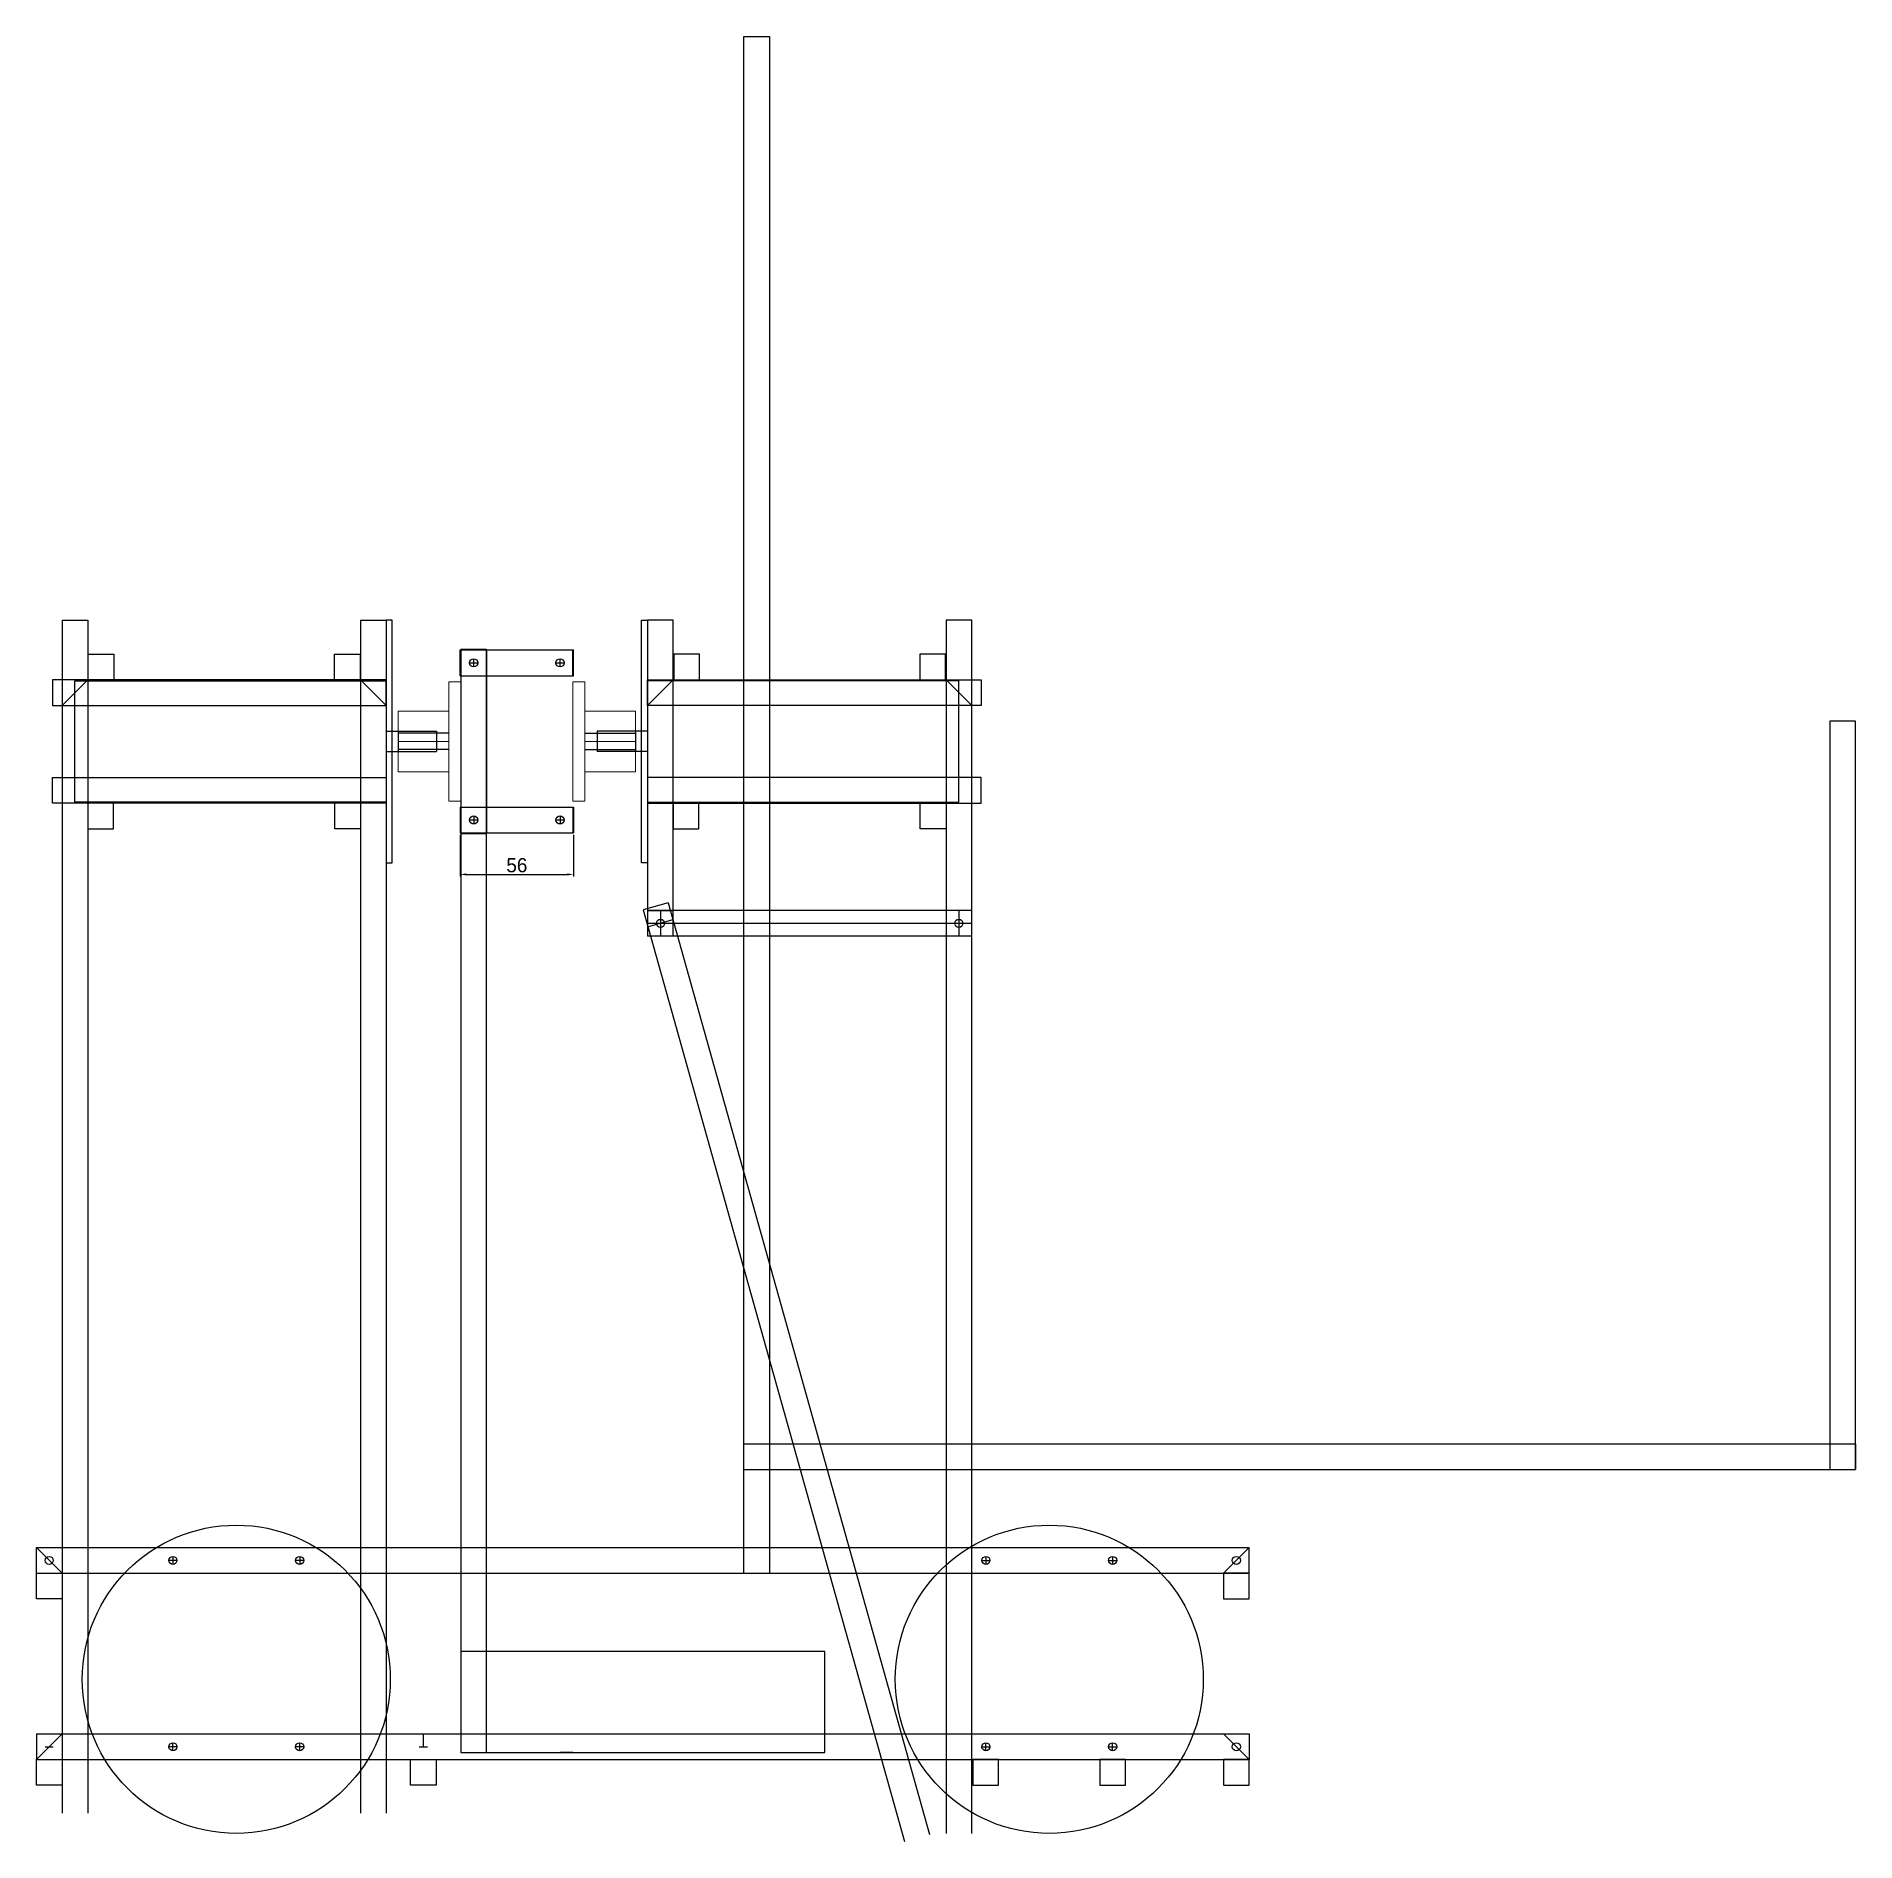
# Model space of a CAD drawing. Header units: millimetres. Extents: x -15418 to 43885, y -27590 to 23052.
# Drawn here: x 31786 to 32686, y -17681 to -16788 of the extents above; entities that cross this region are included whole.
import ezdxf

# ---------------------------------------------------------------- set-up
doc = ezdxf.new("R2010")
doc.units = ezdxf.units.MM
doc.header["$LTSCALE"] = 0.5
doc.layers.get('0').update_dxf_attribs({"lineweight": 5})
doc.layers.get('Defpoints').update_dxf_attribs({"color": 4})
for name, color, linetype in [('Layer1', 1, 'Continuous'), ('Layer2', 2, 'Continuous'), ('Layer3', 9, 'Continuous'), ('Layer4', 6, 'Continuous')]:
    doc.layers.add(name, color=color, linetype=linetype)
doc.dimstyles.new('ISO-25', dxfattribs={"dimtxt": 7, "dimasz": 3, "dimexe": 1, "dimexo": 1, "dimgap": 1, "dimtad": 1, "dimtoh": 1, "dimdec": 3, "dimdsep": 46, "dimtxsty": 'Standard', "dimcen": 2.5, "dimadec": 0, "dimazin": 0, "dimtfac": 1, "dimtdec": 3, "dimtmove": 0, "dimatfit": 3, "dimfxl": 1, "dimarcsym": 1})

msp = doc.modelspace()

# ---------------------------------------------------------------- blocks, each defined once
blk = doc.blocks.new('*D337')
at = {"layer": 'Defpoints', "color": 0, "transparency": 16777216}
for p in [(31995.42, -17181.7), (32051.42, -17181.7), (32051.42, -17202.28)]:
    blk.add_point(p, dxfattribs=at)
at = {"layer": 'Layer1', "color": 0, "lineweight": -2, "transparency": 16777216}
for p, q in [((31995.42, -17182.7), (31995.42, -17203.28)), ((32051.42, -17182.7), (32051.42, -17203.28)), ((31998.42, -17202.28), (32048.42, -17202.28))]:
    blk.add_line(p, q, dxfattribs=at)
at = {"layer": 'Layer1', "color": 0, "transparency": 16777216}
for points in [[(31998.42, -17201.78), (31998.42, -17202.78), (31995.42, -17202.28)], [(32048.42, -17201.78), (32048.42, -17202.78), (32051.42, -17202.28)]]:
    blk.add_solid(points, dxfattribs=at)
at = {"layer": 'Layer1', "color": 0, "transparency": 16777216, "insert": (32023.42, -17197.78), "char_height": 7, "attachment_point": 5}
blk.add_mtext('56', dxfattribs=at)

# ---------------------------------------------------------------- dimensions: what is measured, and where the dimension line sits
at = {"layer": 'Layer1', "transparency": 33554661}
dim = msp.add_linear_dim(base=(32051.4226, -17202.2791), p1=(31995.4226, -17181.7032), p2=(32051.4226, -17181.7032), dimstyle='ISO-25', dxfattribs=at)
dim.commit()
dim.dimension.update_dxf_attribs({"geometry": '*D337', "text_midpoint": (32023.4226, -17197.7791)})

# ---------------------------------------------------------------- linework, layer by layer
at = {"transparency": 33554661}
for p, q in [((31989.7226, -17166.0032), (31989.7226, -17107.0032)), ((31989.7226, -17107.0032), (31995.7226, -17107.0032)), ((31995.7226, -17107.0032), (31995.7226, -17166.0032)), ((32051.1226, -17107.0032), (32051.1226, -17166.0032)), ((32057.1226, -17107.0032), (32051.1226, -17107.0032)), ((32057.1226, -17166.0032), (32057.1226, -17107.0032)), ((31964.7226, -17151.5032), (31964.7226, -17121.5032)), ((31989.7226, -17121.5032), (31964.7226, -17121.5032)), ((32057.1226, -17121.5032), (32082.1226, -17121.5032)), ((32082.1226, -17151.5032), (32082.1226, -17121.5032)), ((31989.7226, -17136.5032), (31964.7226, -17136.5032)), ((32057.1226, -17136.5032), (32082.1226, -17136.5032)), ((31989.7226, -17151.5032), (31964.7226, -17151.5032)), ((32057.1226, -17151.5032), (32082.1226, -17151.5032)), ((31995.7226, -17166.0032), (31989.7226, -17166.0032)), ((32051.1226, -17166.0032), (32057.1226, -17166.0032))]:
    msp.add_line(p, q, dxfattribs=at)
at = {"layer": 'Layer1', "transparency": 33554661}
for p, q in [((32135.7226, -17547.8732), (32135.7226, -16787.8732)), ((32135.7226, -16787.8732), (32148.4226, -16787.8732)), ((32148.4226, -16787.8732), (32148.4226, -17547.8732)), ((31798.4226, -17076.5032), (31811.1226, -17076.5032)), ((31798.4226, -17076.5032), (31798.4226, -17666.5032)), ((31811.1226, -17076.5032), (31811.1226, -17666.5032)), ((31946.0226, -17076.5032), (31958.7226, -17076.5032)), ((31946.0226, -17076.5032), (31958.7226, -17076.5032)), ((31946.0226, -17076.5032), (31946.0226, -17666.5032)), ((31958.7226, -17076.5032), (31958.7226, -17196.5032)), ((31961.7226, -17076.5032), (31958.7226, -17076.5032)), ((31958.7226, -17076.5032), (31958.7226, -17666.5032)), ((31961.7226, -17196.5032), (31961.7226, -17076.5032)), ((32085.1226, -17196.5032), (32085.1226, -17076.5032)), ((32085.1226, -17076.5032), (32088.1226, -17076.5032)), ((32088.1226, -17076.5032), (32088.1226, -17196.5032)), ((32088.1226, -17076.5032), (32088.1226, -17232.8532)), ((32100.8226, -17076.5032), (32088.1226, -17076.5032)), ((32100.8226, -17232.8532), (32100.8226, -17076.5032)), ((32235.7226, -17076.5032), (32235.7226, -17676.5032)), ((32248.4226, -17076.5032), (32235.7226, -17076.5032)), ((32248.4226, -17676.5032), (32248.4226, -17076.5032)), ((31811.3226, -17106.0032), (31811.3226, -17093.3032)), ((31811.3226, -17093.3032), (31824.0226, -17093.3032)), ((31824.0226, -17093.3032), (31824.0226, -17106.0032)), ((31933.1226, -17106.0032), (31933.1226, -17093.3032)), ((31933.1226, -17093.3032), (31945.8226, -17093.3032)), ((31945.8226, -17093.3032), (31945.8226, -17106.0032)), ((31995.4226, -17091.3032), (32051.4226, -17091.3032)), ((31995.4226, -17104.0032), (31995.4226, -17091.3032)), ((31995.7226, -17104.0032), (31995.7226, -17091.0032)), ((32008.4226, -17091.0032), (31995.7226, -17091.0032)), ((31995.7226, -17091.3032), (31995.7226, -17636.5032)), ((31995.7226, -17091.3032), (31995.7226, -17181.7032)), ((32000.0726, -17097.6532), (32004.0726, -17097.6532)), ((32002.0726, -17099.6532), (32002.0726, -17095.6532)), ((32008.4226, -17091.0032), (32008.4226, -17182.0032)), ((32008.4226, -17636.5032), (32008.4226, -17091.3032)), ((32042.7726, -17097.6532), (32046.7726, -17097.6532)), ((32044.7726, -17099.6532), (32044.7726, -17095.6532)), ((32051.1226, -17104.0032), (32051.1226, -17091.3032)), ((32051.4226, -17104.0032), (32051.4226, -17091.3032)), ((32101.0226, -17093.3032), (32101.0226, -17106.0032)), ((32113.7226, -17093.3032), (32101.0226, -17093.3032)), ((32113.7226, -17106.0032), (32113.7226, -17093.3032)), ((32222.8226, -17093.3032), (32222.8226, -17106.0032)), ((32235.5226, -17093.3032), (32222.8226, -17093.3032)), ((32235.5226, -17106.0032), (32235.5226, -17093.3032)), ((31958.7226, -17106.0032), (31793.7226, -17106.0032)), ((31793.7226, -17106.0032), (31793.7226, -17118.7032)), ((31811.1226, -17106.0032), (31798.4226, -17118.7032)), ((31824.0226, -17106.0032), (31811.3226, -17106.0032)), ((31945.8226, -17106.0032), (31933.1226, -17106.0032)), ((31946.0226, -17106.0032), (31958.7226, -17118.7032)), ((31958.7226, -17118.7032), (31958.7226, -17106.0032)), ((31995.4226, -17104.0032), (32008.4226, -17104.0032)), ((31995.7226, -17104.0032), (32051.4226, -17104.0032)), ((32088.1226, -17106.0032), (32253.1226, -17106.0032)), ((32088.1226, -17118.7032), (32088.1226, -17106.0032)), ((32100.8226, -17106.0032), (32088.1226, -17118.7032)), ((32101.0226, -17106.0032), (32113.7226, -17106.0032)), ((32222.8226, -17106.0032), (32235.5226, -17106.0032)), ((32235.7226, -17106.0032), (32248.4226, -17118.7032)), ((32253.1226, -17106.0032), (32253.1226, -17118.7032)), ((31793.7226, -17118.7032), (31958.7226, -17118.7032)), ((32253.1226, -17118.7032), (32088.1226, -17118.7032)), ((32685.7226, -17126.5032), (32673.0226, -17126.5032)), ((32673.0226, -17126.5032), (32673.0226, -17496.5032)), ((32685.7226, -17496.5032), (32685.7226, -17126.5032)), ((31964.7226, -17131.5032), (31964.7226, -17141.5032)), ((32082.1226, -17131.5032), (32082.1226, -17141.5032)), ((31995.7226, -17136.5032), (31995.7226, -17136.5032)), ((31793.7226, -17167.0032), (31793.7226, -17154.3032)), ((31793.7226, -17154.3032), (31958.7226, -17154.3032)), ((31958.7226, -17154.3032), (31958.7226, -17167.0032)), ((32253.1226, -17154.3032), (32088.1226, -17154.3032)), ((32088.1226, -17154.3032), (32088.1226, -17167.0032)), ((32253.1226, -17167.0032), (32253.1226, -17154.3032)), ((31958.7226, -17167.0032), (31793.7226, -17167.0032)), ((31811.1226, -17167.0032), (31811.1226, -17179.7032)), ((31823.8226, -17179.7032), (31823.8226, -17167.0032)), ((31933.3226, -17179.7032), (31933.3226, -17167.0032)), ((31946.0226, -17167.0032), (31946.0226, -17179.7032)), ((31995.4226, -17169.0032), (31995.4226, -17181.7032)), ((31995.4226, -17169.0032), (32008.4226, -17169.0032)), ((31995.7226, -17169.0032), (32051.4226, -17169.0032)), ((31995.7226, -17169.0032), (31995.7226, -17182.0032)), ((32051.1226, -17169.0032), (32051.1226, -17181.7032)), ((32051.4226, -17169.0032), (32051.4226, -17181.7032)), ((32088.1226, -17167.0032), (32253.1226, -17167.0032)), ((32100.8226, -17167.0032), (32100.8226, -17179.7032)), ((32113.5226, -17179.7032), (32113.5226, -17167.0032)), ((32223.0226, -17179.7032), (32223.0226, -17167.0032)), ((32235.7226, -17167.0032), (32235.7226, -17179.7032)), ((31811.1226, -17179.7032), (31823.8226, -17179.7032)), ((31946.0226, -17179.7032), (31933.3226, -17179.7032)), ((32000.0726, -17175.3532), (32004.0726, -17175.3532)), ((32002.0726, -17173.3532), (32002.0726, -17177.3532)), ((32042.7726, -17175.3532), (32046.7726, -17175.3532)), ((32044.7726, -17173.3532), (32044.7726, -17177.3532)), ((32100.8226, -17179.7032), (32113.5226, -17179.7032)), ((32235.7226, -17179.7032), (32223.0226, -17179.7032)), ((31995.4226, -17181.7032), (32051.4226, -17181.7032)), ((31995.7226, -17182.0032), (32008.4226, -17182.0032)), ((31958.7226, -17196.5032), (31961.7226, -17196.5032)), ((32088.1226, -17196.5032), (32085.1226, -17196.5032)), ((32098.2159, -17216.337), (32085.9879, -17219.7672)), ((32098.2159, -17216.337), (32227.4783, -17677.1417)), ((32085.9879, -17219.7672), (32215.2503, -17680.5718)), ((32248.4226, -17220.1532), (32088.1226, -17220.1532)), ((32088.1226, -17220.1532), (32100.8226, -17220.1532)), ((32100.5866, -17224.7882), (32088.3586, -17228.2183)), ((32094.4726, -17220.1532), (32094.4726, -17232.8532)), ((32242.0726, -17220.1532), (32242.0726, -17232.8532)), ((32248.4226, -17226.5032), (32088.1226, -17226.5032)), ((32248.4226, -17232.8532), (32088.1226, -17232.8532)), ((32135.7226, -17483.8032), (32685.7226, -17483.8032)), ((32685.7226, -17483.8032), (32685.7226, -17496.5032)), ((32135.7226, -17496.5032), (32685.7226, -17496.5032)), ((32673.0226, -17496.5032), (32685.7226, -17496.5032)), ((32135.7226, -17547.8732), (32148.4226, -17547.8732)), ((32175.7226, -17586.5032), (31995.7226, -17586.5032)), ((32175.7226, -17636.5032), (32175.7226, -17586.5032)), ((31995.7226, -17636.5032), (32175.7226, -17636.5032)), ((32051.1226, -17636.5032), (32044.7726, -17636.5032))]:
    msp.add_line(p, q, dxfattribs=at)
for centre in [(32002.0726, -17097.6532), (32044.7726, -17097.6532), (32002.0726, -17175.3532), (32044.7726, -17175.3532), (32094.4726, -17226.5032), (32242.0726, -17226.5032)]:
    msp.add_circle(centre, 2, dxfattribs=at)
at = {"layer": 'Layer2', "transparency": 33554661}
for p, q in [((31804.7226, -17166.5032), (31804.7226, -17106.5032)), ((31804.7226, -17106.5032), (31958.7226, -17106.5032)), ((31958.7226, -17106.5032), (31958.7226, -17166.5032)), ((32088.1226, -17106.5032), (32088.1226, -17166.5032)), ((32242.1226, -17106.5032), (32088.1226, -17106.5032)), ((32242.1226, -17166.5032), (32242.1226, -17106.5032)), ((31958.7226, -17131.5032), (31983.7226, -17131.5032)), ((31989.7226, -17132.5032), (31964.7226, -17132.5032)), ((31983.7226, -17131.5032), (31983.7226, -17141.5032)), ((32057.1226, -17132.5032), (32082.1226, -17132.5032)), ((32088.1226, -17131.5032), (32063.1226, -17131.5032)), ((32063.1226, -17131.5032), (32063.1226, -17141.5032)), ((31958.7226, -17141.5032), (31983.7226, -17141.5032)), ((31989.7226, -17140.5032), (31964.7226, -17140.5032)), ((32057.1226, -17140.5032), (32082.1226, -17140.5032)), ((32088.1226, -17141.5032), (32063.1226, -17141.5032)), ((31958.7226, -17166.5032), (31804.7226, -17166.5032)), ((32088.1226, -17166.5032), (32242.1226, -17166.5032)), ((31785.7226, -17535.1732), (32385.7226, -17535.1732)), ((31785.7226, -17547.8732), (31785.7226, -17535.1732)), ((31853.2726, -17539.5232), (31853.2726, -17543.5232)), ((31915.9726, -17539.5232), (31915.9726, -17543.5232)), ((32255.4726, -17539.5232), (32255.4726, -17543.5232)), ((32318.1726, -17539.5232), (32318.1726, -17543.5232)), ((32385.7226, -17547.8732), (32385.7226, -17535.1732)), ((31785.7226, -17547.8732), (32385.7226, -17547.8732)), ((31785.7226, -17547.8732), (31798.4226, -17547.8732)), ((31785.7226, -17560.5732), (31785.7226, -17547.8732)), ((31785.7226, -17547.8732), (31798.4226, -17547.8732)), ((31785.7226, -17560.5732), (31785.7226, -17547.8732)), ((31785.7226, -17547.8732), (31798.4226, -17547.8732)), ((31798.4226, -17547.8732), (31798.4226, -17560.5732)), ((31798.4226, -17547.8732), (31798.4226, -17560.5732)), ((31855.2726, -17541.5232), (31851.2726, -17541.5232)), ((31917.9726, -17541.5232), (31913.9726, -17541.5232)), ((32253.4726, -17541.5232), (32257.4726, -17541.5232)), ((32316.1726, -17541.5232), (32320.1726, -17541.5232)), ((32385.7226, -17547.8732), (32373.0226, -17547.8732)), ((32373.0226, -17547.8732), (32373.0226, -17560.5732)), ((32385.7226, -17547.8732), (32373.0226, -17547.8732)), ((32373.0226, -17547.8732), (32373.0226, -17560.5732)), ((32385.7226, -17560.5732), (32385.7226, -17547.8732)), ((32385.7226, -17560.5732), (32385.7226, -17547.8732)), ((31798.4226, -17560.5732), (31785.7226, -17560.5732)), ((31798.4226, -17560.5732), (31785.7226, -17560.5732)), ((32373.0226, -17560.5732), (32385.7226, -17560.5732)), ((32373.0226, -17560.5732), (32385.7226, -17560.5732)), ((31785.7226, -17627.3332), (32385.7226, -17627.3332)), ((31785.7226, -17627.3332), (31785.7226, -17640.0332)), ((31977.1726, -17633.6832), (31977.1726, -17627.3332)), ((32385.7226, -17627.3332), (32385.7226, -17640.0332)), ((31855.2726, -17633.6832), (31851.2726, -17633.6832)), ((31853.2726, -17635.6832), (31853.2726, -17631.6832)), ((31917.9726, -17633.6832), (31913.9726, -17633.6832)), ((31915.9726, -17635.6832), (31915.9726, -17631.6832)), ((32253.4726, -17633.6832), (32257.4726, -17633.6832)), ((32255.4726, -17635.6832), (32255.4726, -17631.6832)), ((32316.1726, -17633.6832), (32320.1726, -17633.6832)), ((32318.1726, -17635.6832), (32318.1726, -17631.6832)), ((31785.7226, -17640.0332), (31798.4226, -17640.0332)), ((31785.7226, -17640.0332), (32385.7226, -17640.0332)), ((31785.7226, -17652.7332), (31785.7226, -17640.0332)), ((31785.7226, -17640.0332), (31798.4226, -17640.0332)), ((31785.7226, -17652.7332), (31785.7226, -17640.0332)), ((31785.7226, -17640.0332), (31798.4226, -17640.0332)), ((31798.4226, -17640.0332), (31798.4226, -17652.7332)), ((31798.4226, -17640.0332), (31798.4226, -17652.7332)), ((31970.8226, -17652.7332), (31970.8226, -17640.0332)), ((31970.8226, -17640.0332), (31983.5226, -17640.0332)), ((31970.8226, -17652.7332), (31970.8226, -17640.0332)), ((31970.8226, -17640.0332), (31983.5226, -17640.0332)), ((31983.5226, -17640.0332), (31983.5226, -17652.7332)), ((31983.5226, -17640.0332), (31983.5226, -17652.7332)), ((32261.7486, -17640.0332), (32249.0486, -17640.0332)), ((32249.0486, -17640.0332), (32249.0486, -17652.7332)), ((32261.7486, -17640.0332), (32249.0486, -17640.0332)), ((32249.0486, -17640.0332), (32249.0486, -17652.7332)), ((32261.7486, -17652.7332), (32261.7486, -17640.0332)), ((32324.5226, -17640.0332), (32311.8226, -17640.0332)), ((32311.8226, -17640.0332), (32311.8226, -17652.7332)), ((32324.5226, -17640.0332), (32311.8226, -17640.0332)), ((32311.8226, -17640.0332), (32311.8226, -17652.7332)), ((32324.5226, -17652.7332), (32324.5226, -17640.0332)), ((32324.5226, -17652.7332), (32324.5226, -17640.0332)), ((32385.7226, -17640.0332), (32373.0226, -17640.0332)), ((32373.0226, -17640.0332), (32373.0226, -17652.7332)), ((32385.7226, -17640.0332), (32373.0226, -17640.0332)), ((32373.0226, -17640.0332), (32373.0226, -17652.7332)), ((32385.7226, -17652.7332), (32385.7226, -17640.0332)), ((32385.7226, -17652.7332), (32385.7226, -17640.0332)), ((31798.4226, -17652.7332), (31785.7226, -17652.7332)), ((31798.4226, -17652.7332), (31785.7226, -17652.7332)), ((31983.5226, -17652.7332), (31970.8226, -17652.7332)), ((31983.5226, -17652.7332), (31970.8226, -17652.7332)), ((32249.0486, -17652.7332), (32261.7486, -17652.7332)), ((32311.8226, -17652.7332), (32324.5226, -17652.7332)), ((32311.8226, -17652.7332), (32324.5226, -17652.7332)), ((32373.0226, -17652.7332), (32385.7226, -17652.7332)), ((32373.0226, -17652.7332), (32385.7226, -17652.7332))]:
    msp.add_line(p, q, dxfattribs=at)
for centre in [(31853.2726, -17541.5232), (31915.9726, -17541.5232), (32255.4726, -17541.5232), (32318.1726, -17541.5232), (31853.2726, -17633.6832), (31915.9726, -17633.6832), (32255.4726, -17633.6832), (32318.1726, -17633.6832)]:
    msp.add_circle(centre, 2, dxfattribs=at)
at = {"layer": 'Layer3', "transparency": 33554661}
for p, q in [((31785.7226, -17535.1732), (31798.4226, -17547.8732)), ((32385.7226, -17535.1732), (32373.0226, -17547.8732)), ((31785.7226, -17640.0332), (31798.4226, -17627.3332)), ((32385.7226, -17640.0332), (32373.0226, -17627.3332))]:
    msp.add_line(p, q, dxfattribs=at)
for centre, radius in [((31884.6226, -17600.3032), 76.2), ((32286.8226, -17600.3032), 76.2), ((31792.0726, -17541.5232), 2), ((31853.2726, -17541.5232), 2), ((31915.9726, -17541.5232), 2), ((32255.4726, -17541.5232), 2), ((32318.1726, -17541.5232), 2), ((32379.3726, -17541.5232), 2), ((31853.2726, -17633.6832), 2), ((31915.9726, -17633.6832), 2), ((32255.4726, -17633.6832), 2), ((32318.1726, -17633.6832), 2), ((32379.3726, -17633.6832), 2)]:
    msp.add_circle(centre, radius, dxfattribs=at)
at = {"layer": 'Layer4', "transparency": 33554661}
for p, q in [((31790.0726, -17633.6832), (31794.0726, -17633.6832)), ((31975.1726, -17633.6832), (31979.1726, -17633.6832))]:
    msp.add_line(p, q, dxfattribs=at)

msp.set_redraw_order([(e.dxf.handle, doc.entitydb.next_handle()) for e in msp.query("TEXT MTEXT ATTDEF DIMENSION ARC_DIMENSION")])  # texts and dimensions are drawn at this point

doc.saveas('drawing.dxf')
